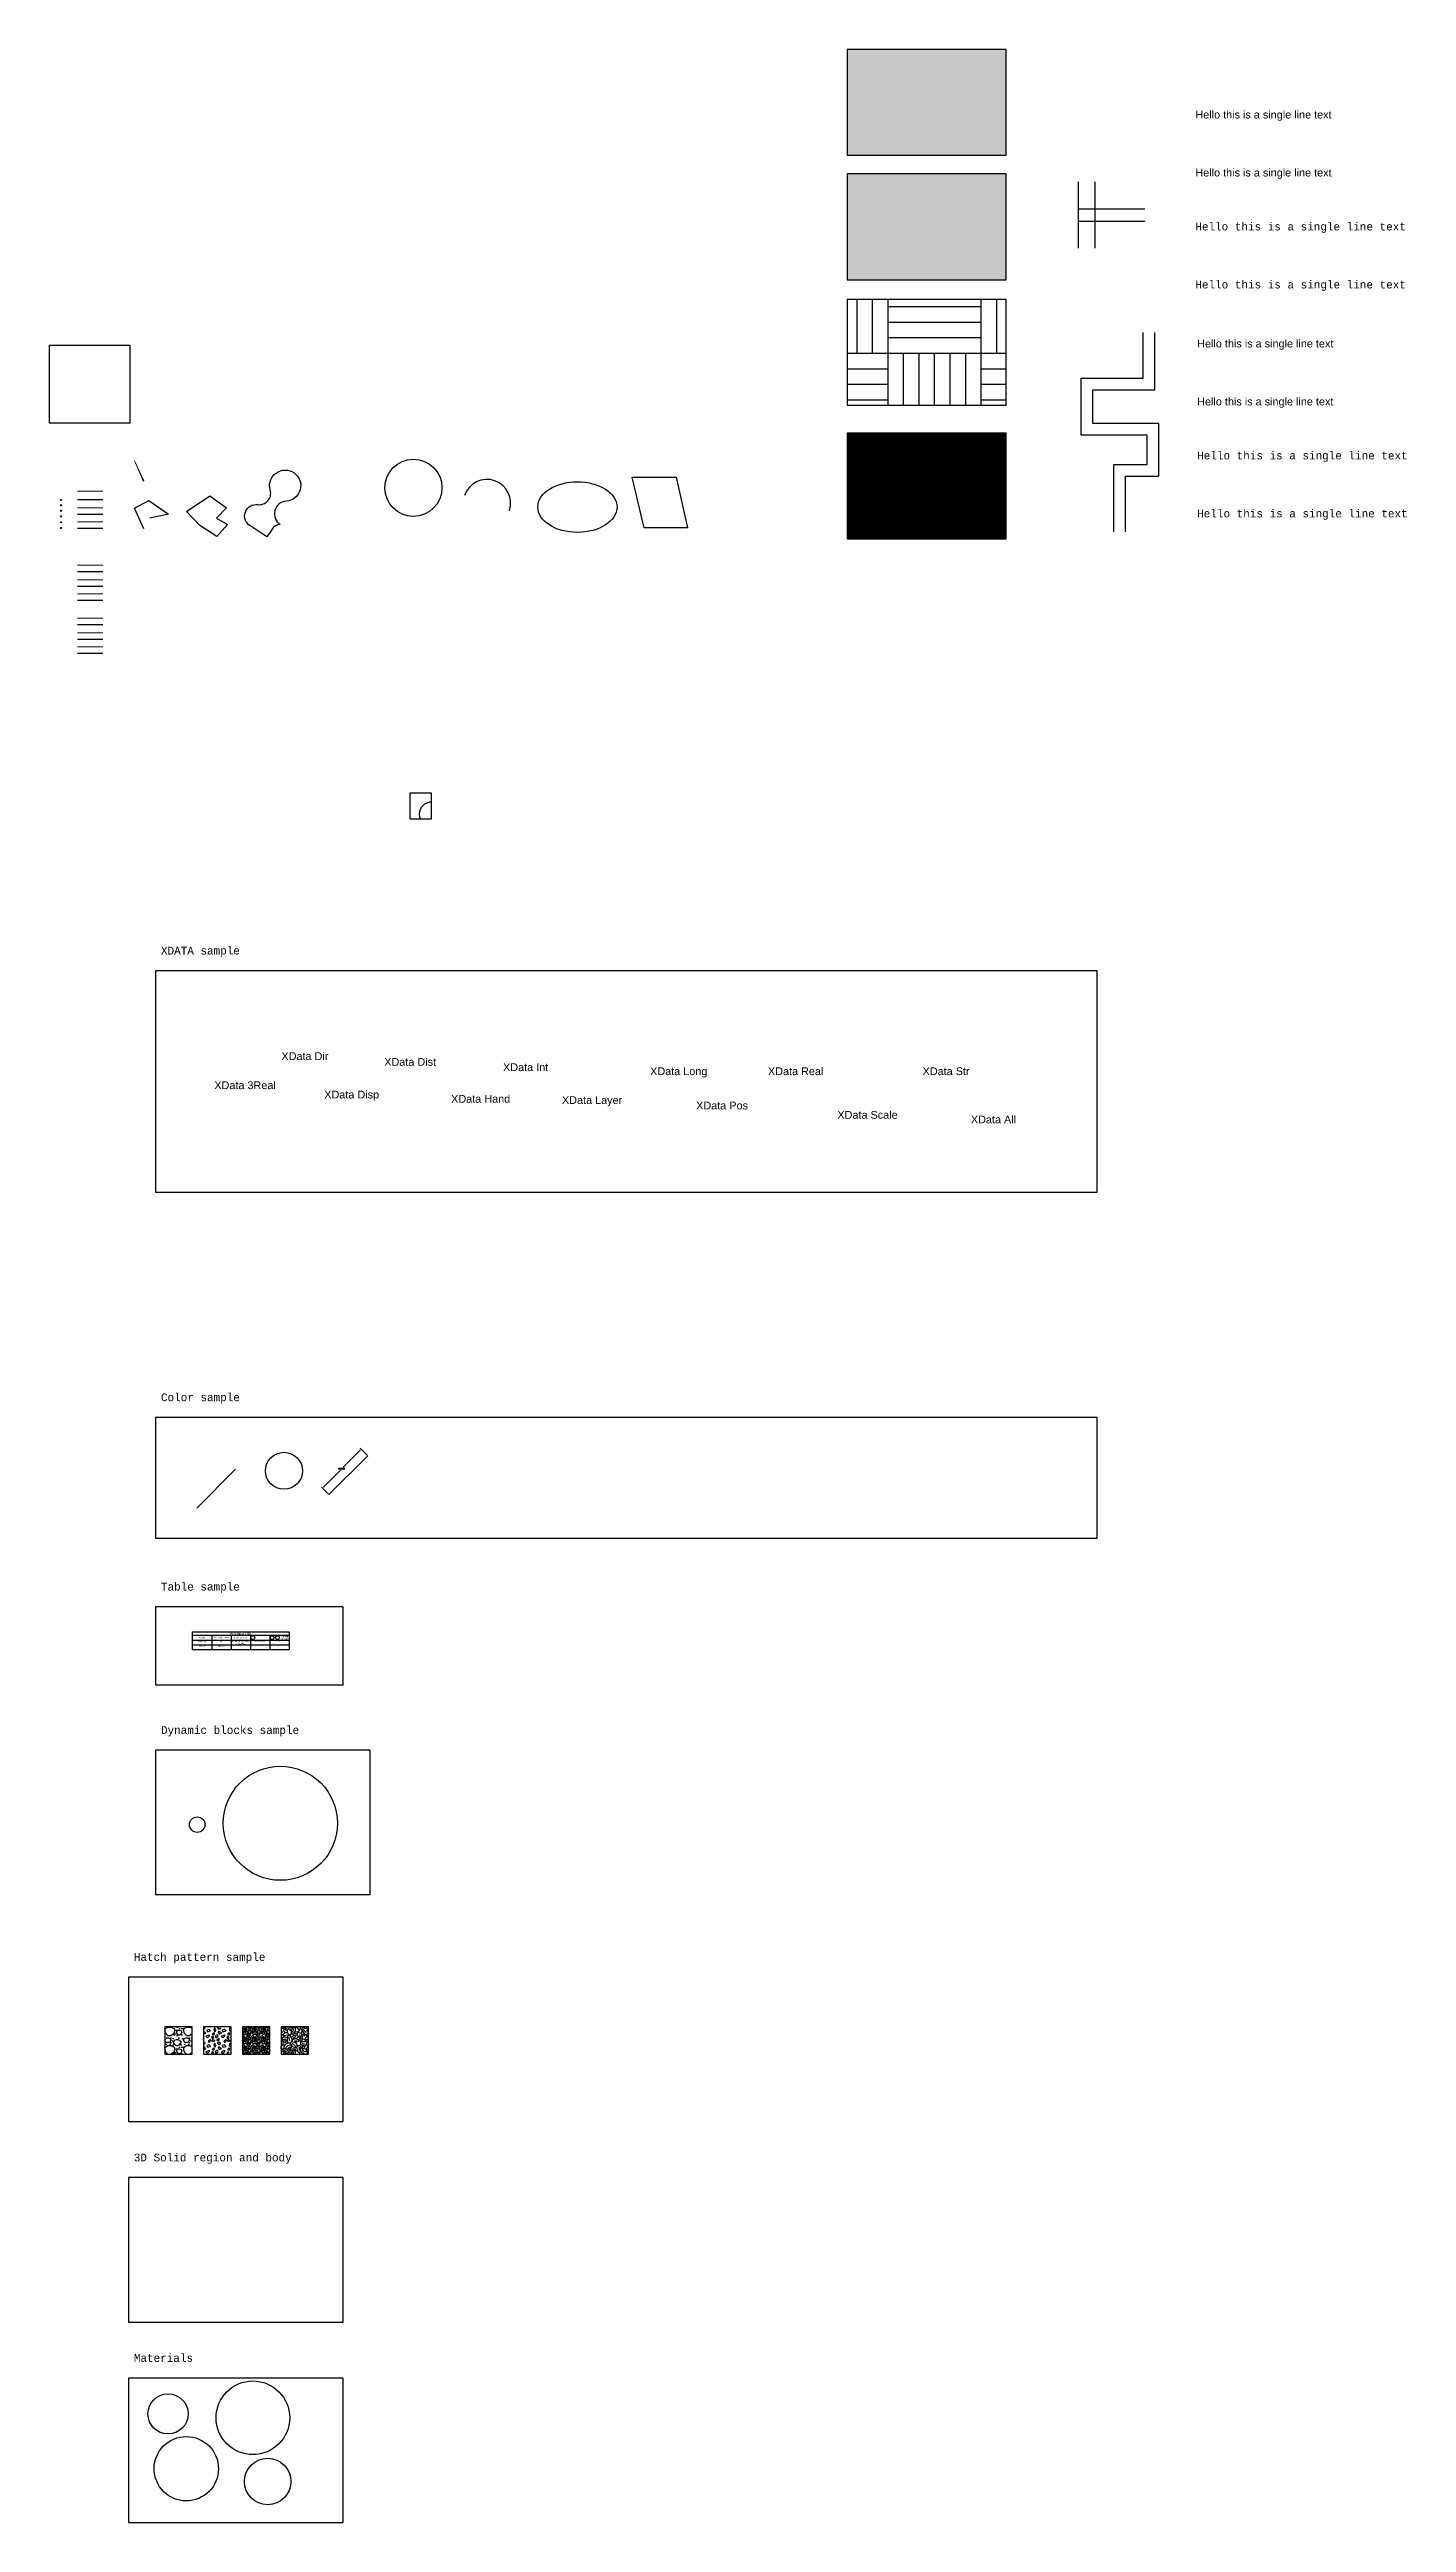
# Model space of a CAD drawing. Header units: inches. Extents: x 0 to 1852, y -566 to 111.
# Drawn here: x 0 to 174.8, y -255.5 to 63.1 of the extents above; entities that cross this region are included whole.
import ezdxf
from ezdxf.xclip import XClip

# ---------------------------------------------------------------- set-up
doc = ezdxf.new("R2010")
doc.units = ezdxf.units.IN
doc.header["$MEASUREMENT"] = 0
doc.header["$XCLIPFRAME"] = 2
doc.header["$PDMODE"] = 34
doc.header["$PDSIZE"] = 0.1
doc.linetypes.add('ACAD_ISO02W100', pattern=[15, 12, -3])
for name, color, linetype in [('Layer2', 65, 'Continuous'), ('Layer_color_80', 80, 'Continuous'), ('Layer_Lock', 7, 'Continuous'), ('Layer_Lt_dash', 10, 'ACAD_ISO02W100')]:
    doc.layers.add(name, color=color, linetype=linetype)
doc.layers.add('Layer_color_book', color=31, linetype='Continuous', true_color=0xfcc187)
doc.layers.add('Layer_true_color', color=150, linetype='Continuous', true_color=0x1192ee)
doc.styles.add('custom_text_style', font='consola.ttf')
doc.styles.get("Standard").update_dxf_attribs({"font": 'arial.ttf'})
doc.linetypes.add('BATTING', pattern='A,0.0001,-0.1,[134,ltypeshp.shx,S=0.1,R=0,X=-0.1,Y=0],-0.2,[134,ltypeshp.shx,S=0.1,R=180,X=0.1,Y=0],-0.1', length=0.4001000000000001)
doc.linetypes.add('GAS_LINE', pattern='A,0.5,-0.2,["GAS",Standard,S=0.1,R=0,X=-0.1,Y=-0.05],-0.25', length=0.95)
doc.linetypes.add('TRACKS', pattern='A,0.15,[130,ltypeshp.shx,S=0.25,R=0,X=0,Y=0],0.15', length=0.3)
doc.linetypes.add('ZIGZAG', pattern='A,0.0001,-0.2,[131,ltypeshp.shx,S=0.2,R=0,X=-0.2,Y=0],-0.4,[131,ltypeshp.shx,S=0.2,R=180,X=0.2,Y=0],-0.2', length=0.8001000000000001)
doc.dimstyles.new('custom_dim_style', dxfattribs={"dimtxt": 0.18, "dimasz": 0.18, "dimexe": 0.18, "dimexo": 0.0625, "dimgap": 0.09, "dimtad": 0, "dimtih": 1, "dimtoh": 1, "dimdec": 4, "dimzin": 0, "dimdsep": 46, "dimtxsty": 'Standard', "dimcen": 0.09, "dimclrd": 86, "dimclre": 183, "dimclrt": 151, "dimadec": 0, "dimazin": 0, "dimtfac": 1, "dimtdec": 4, "dimtofl": 0, "dimtmove": 0, "dimatfit": 3, "dimfxl": 1, "dimtfill": 2, "dimtfillclr": 97, "dimtolj": 1, "dimtzin": 0, "dimarcsym": 0})
picture_1 = doc.add_image_def('image1.jpg', size_in_pixel=(994, 965))

msp = doc.modelspace()

# ---------------------------------------------------------------- texts
for s, p in [('Hello this is a single line text', (147.8194471194604, 24.74949528178581)), ('Hello this is a single line text', (147.8194471194604, 17.27873008028189)), ('XData Dir', (29.87199239990787, -67.05068507385226)), ('XData Dist', (43.11406056299688, -67.78905306726895)), ('XData 3Real', (21.23207980849656, -70.79326034621432)), ('XData Int', (58.41760733746923, -68.4732827911453)), ('XData Long', (77.3603184596617, -68.99229921732595)), ('XData Real', (92.5349438358827, -68.99229921732595)), ('XData Str', (112.4534279623152, -68.99229921732595)), ('XData Disp', (35.38938417028476, -71.99908181136949)), ('XData Hand', (51.73501402215925, -72.54461120742305)), ('XData Layer', (66.00447245153202, -72.70704450382974)), ('XData Pos', (83.28947613267644, -73.4098345986271)), ('XData Scale', (101.4789278696734, -74.61461643956719)), ('XData All', (118.6751546028765, -75.21402585788726))]:
    msp.add_text(s, height=1).set_placement(p)
at = {"style": 'custom_text_style'}
for s, p in [('Hello this is a single line text', (147.8194471194604, 10.32574050131268)), ('Hello this is a single line text', (147.8194471194604, 2.854975299808756)), ('XDATA sample', (14.36166896859163, -53.45567499995195)), ('Color sample', (14.3616689685916, -110.9965420444366)), ('Table sample', (14.36166896859159, -135.3920807622519)), ('Dynamic blocks sample', (14.36166896859159, -153.8637324146584)), ('Hatch pattern sample', (10.86837276157369, -183.1016896184351)), ('3D Solid region and body', (10.86837276157368, -208.9273487337337)), ('Materials', (10.86837276157368, -234.7530078490322))]:
    msp.add_text(s, height=1, dxfattribs=at).set_placement(p)
at = {"layer": 'Layer2', "style": 'custom_text_style'}
msp.add_text('Hello this is a single line text', height=1, dxfattribs=at).set_placement((147.589772910276, 32.34818927639458))
at = {"layer": 'Layer_color_80', "style": 'custom_text_style'}
msp.add_text('Hello this is a single line text', height=1, dxfattribs=at).set_placement((147.589772910276, 39.8189544778985))
at = {"layer": 'Layer_color_book'}
msp.add_text('Hello this is a single line text', height=1, dxfattribs=at).set_placement((147.589772910276, 54.24270925837163))
at = {"layer": 'Layer_true_color'}
msp.add_text('Hello this is a single line text', height=1, dxfattribs=at).set_placement((147.589772910276, 46.77194405686771))

# ---------------------------------------------------------------- blocks, each defined once
blk = doc.blocks.new('*D14')
at = {"color": 86, "lineweight": -2, "true_color": 0x2c881b, "transparency": 16777216}
for p, q in [((40.02755809374412, -117.3212740356881), (37.83674045214761, -119.5120916772847)), ((35.28211653497128, -122.066715594461), (37.47293417656781, -119.8758979528645))]:
    blk.add_line(p, q, dxfattribs=at)
at = {"color": 183, "lineweight": -2, "true_color": 0x803dc2, "transparency": 16777216}
for p, q in [((40.95567578596683, -117.9948332866837), (40.02755809374412, -117.066715594461)), ((35.95567578596683, -122.9948332866837), (35.02755809374412, -122.066715594461))]:
    blk.add_line(p, q, dxfattribs=at)
at = {"color": 86, "true_color": 0x2c881b, "transparency": 16777216}
for points in [[(40.00634489030853, -117.3000608322526), (40.04877129717971, -117.3424872391237), (40.15483731435771, -117.1939948150746)], [(35.26090333153569, -122.0455023910254), (35.30332973840688, -122.0879287978966), (35.15483731435771, -122.1939948150746)]]:
    blk.add_solid(points, dxfattribs=at)
at = {"layer": 'Defpoints', "color": 0, "transparency": 16777216}
for p in [(40.15483731435771, -117.1939948150746), (40.99986995979098, -118.0390274605079), (35.99986995979099, -123.0390274605079)]:
    blk.add_point(p, dxfattribs=at)
at = {"color": 151, "true_color": 0x50b3ff, "transparency": 16777216, "insert": (37.6548373143577, -119.6939948150746), "char_height": 0.18, "attachment_point": 5, "bg_fill": 1, "box_fill_scale": 1.25, "bg_fill_color": 97, "bg_fill_true_color": 3568962, "bg_fill_transparency": 0}
blk.add_mtext('\\A1;7.0711', dxfattribs=at)
blk = doc.blocks.new('my_block')
blk.add_circle((163.238651971644, 43.89873775864311), 40.80841918050487)
blk = doc.blocks.new('*U25')
at = {"color": 0, "transparency": 16777216, "xscale": 0.0059638804853486, "yscale": 0.0059638804853486, "zscale": 0.0059638804853486}
for p in [(9.329840723840231, -1.018516693572109), (9.996593793417311, -1.018516693572109)]:
    blk.add_blockref('my_block', p, dxfattribs=at)
at = {"color": 0, "transparency": 16777216, "insert": (11.39350613915416, -0.5133333333333497), "char_height": 0.18, "width": 1.0206275579809, "attachment_point": 1}
blk.add_mtext('Cell with 2 blocks', dxfattribs=at)
blk = doc.blocks.new('*T16')
at = {"color": 0, "linetype": 'ByBlock', "lineweight": -2, "transparency": 16777216}
for p, q in [((0, 0), (12.5, 0)), ((0, 0), (0, -2.269172351068675)), ((12.5, 0), (12.5, -2.269172351068675)), ((0, -0.4533333333333474), (12.5, -0.4533333333333474)), ((0, -1.060086402910428), (12.5, -1.060086402910428)), ((0, -1.664629376989552), (12.5, -1.664629376989552)), ((0, -2.269172351068675), (12.5, -2.269172351068675)), ((2.5, -0.4533333333333474), (2.5, -2.269172351068675)), ((5, -0.4533333333333474), (5, -2.269172351068675)), ((7.5, -0.4533333333333474), (7.5, -2.269172351068675)), ((10, -0.4533333333333474), (10, -2.269172351068675))]:
    blk.add_line(p, q, dxfattribs=at)
at = {"color": 0, "transparency": 16777216, "xscale": 0.0059638804853486, "yscale": 0.0059638804853486, "zscale": 0.0059638804853486}
blk.add_blockref('my_block', (6.829840723840231, -1.018516693572109), dxfattribs=at)
at = {"color": 0, "transparency": 16777216}
blk.add_blockref('*U25', (0, 0), dxfattribs=at)
for s, insert, char_height, width, attachment_point in [('0.500000', (1.25, -1.12008640291043), 0.18, 2.379999999999999, 2), ('35.00%', (1.25, -1.724629376989554), 0.18, 2.379999999999999, 2), ('A2 cell', (1.25, -0.7567098681219023), 0.18, 2.379999999999999, 5), ('This is my content', (3.75, -0.7567098681219023), 0.18, 2.379999999999999, 5), ('$100.00', (3.75, -1.724629376989554), 0.18, 2.379999999999999, 2), ('60', (3.75, -1.12008640291043), 0.18, 2.379999999999999, 2), ('Hello this is a title', (6.25, -0.2266666666666879), 0.25, 12.38, 5), ('0.000000, 0.000000, 0.000000', (6.25, -1.12008640291043), 0.18, 2.379999999999999, 2), ('CELL FORMAT 1', (6.25, -0.7567098681219023), 0.18, 2.379999999999999, 5), ('11/15/2024', (8.75, -1.12008640291043), 0.18, 2.379999999999999, 2), ('5', (11.25, -1.12008640291043), 0.18, 2.379999999999999, 2)]:
    blk.add_mtext(s, dxfattribs=dict(at, insert=insert, char_height=char_height, width=width, attachment_point=attachment_point))
blk = doc.blocks.new('*U18')
blk.add_circle((-0.0001000435253656, 0), 0.9998999564746343)
blk = doc.blocks.new('*U19')
blk.add_circle((6.347358723807046, 0.1796397119461391), 7.349899956474629)

# ---------------------------------------------------------------- dimensions: what is measured, and where the dimension line sits
at = {"color": 193, "true_color": 0x9b42ec}
dim = msp.add_aligned_dim(p1=(35.99986995979099, -123.0390274605079), p2=(40.99986995979099, -118.0390274605079), distance=1.1950566278197718, dimstyle='custom_dim_style', dxfattribs=at)
dim.commit()
dim.dimension.update_dxf_attribs({"geometry": '*D14', "text_midpoint": (37.6548373143577, -119.6939948150746)})

# ---------------------------------------------------------------- hatches: boundary and pattern name
h = msp.add_hatch(color=256)
h.dxf.hatch_style = 1
h.set_gradient(color1=(0, 0, 255), color2=(255, 255, 0), name='SPHERICAL')
h.paths.add_polyline_path([(102.7457616028917, 49.5096547418996), (123.1990874847903, 49.5096547418996), (123.1990874847903, 63.13440569324831), (102.7457616028917, 63.13440569324831)])
h = msp.add_hatch(color=256)
h.dxf.hatch_style = 1
h.set_gradient(color1=(0, 0, 255), color2=(255, 255, 0))
h.paths.add_polyline_path([(102.7457616028917, 33.46721149955042), (123.1990874847903, 33.46721149955042), (123.1990874847903, 47.09196245089913), (102.7457616028917, 47.09196245089913)])
h = msp.add_hatch()
h.set_pattern_fill('AR-PARQ1', color=256)
h.set_pattern_definition([(90, (0, 0), (-12, 12), [12, -12]), (90, (2, 0), (-12, 12), [12, -12]), (90, (4, 0), (-12, 12), [12, -12]), (90, (6, 0), (-12, 12), [12, -12]), (90, (8, 0), (-12, 12), [12, -12]), (90, (10, 0), (-12, 12), [12, -12]), (90, (12, 0), (-12, 12), [12, -12]), (0, (0, 12), (12, -12), [12, -12]), (0, (0, 14), (12, -12), [12, -12]), (0, (0, 16), (12, -12), [12, -12]), (0, (0, 18), (12, -12), [12, -12]), (0, (0, 20), (12, -12), [12, -12]), (0, (0, 22), (12, -12), [12, -12]), (0, (0, 24), (12, -12), [12, -12])])
h.paths.add_polyline_path([(102.7457616028917, 17.31413060847225), (123.1990874847903, 17.31413060847225), (123.1990874847903, 30.93888155982097), (102.7457616028917, 30.93888155982097)])
h = msp.add_hatch()
h.set_pattern_fill('ANSI31', color=256)
h.set_pattern_definition([(45, (2.750381723718078, 0), (-0.0883883476483185, 0.0883883476483185), [])])
h.paths.add_polyline_path([(102.7457616028917, 0.0853177934775715), (123.1990874847903, 0.0853177934775715), (123.1990874847903, 13.71006874482629), (102.7457616028917, 13.71006874482629)])
h = msp.add_hatch()
h.set_pattern_fill('HSBDR3E0', color=256, scale=0.1, pattern_type=2)
h.set_pattern_definition([(71.5650482, (14.84707159894242, -194.5193239721524), (-8.1121132e-09, 2.399999954335414), [0.31622777, -7.27323837]), (33.6900673, (14.94707159894242, -194.2193239721524), (9.4658198e-09, 2.400000088443181), [0.3605551200000001, -8.292768100000002]), (33.6900673, (17.34707159894242, -194.2193239721524), (9.4658198e-09, 2.400000088443181), [0.3605551200000001, -8.292768100000002]), (33.6900673, (19.74707159894242, -194.2193239721524), (9.4658198e-09, 2.400000088443181), [0.3605551200000001, -8.292768100000002]), (0, (15.24707159894242, -194.0193239721524), (0, 2.4), [0.4, -2]), (333.4349499, (15.64707159894242, -194.0193239721524), (-4.06444029e-08, 2.400000077815391), [0.4472135999999999, -4.919349669999998]), (333.4349499, (18.04707159894242, -194.0193239721524), (-4.06444029e-08, 2.400000077815391), [0.4472135999999999, -4.919349669999998]), (288.4349518, (16.04707159894242, -194.2193239721524), (8.1121132e-09, 2.399999954335414), [0.31622777, -7.27323837]), (288.4349518, (14.84707159894242, -194.5193239721524), (8.1121132e-09, 2.399999954335414), [0.31622777, -7.27323837]), (315, (14.94707159894242, -194.8193239721524), (-1.343502882e-07, 2.400000028499636), [0.4242640500000001, -2.969848439999999]), (0, (15.24707159894242, -195.1193239721524), (0, 2.4), [0.4, -2]), (36.8698959, (15.64707159894242, -195.1193239721524), (-6.8702555e-09, 2.400000040000001), [0.5, -11.5]), (36.8698959, (18.04707159894242, -195.1193239721524), (-6.8702555e-09, 2.400000040000001), [0.5, -11.5]), (36.8698959, (20.44707159894242, -195.1193239721524), (-6.8702555e-09, 2.400000040000001), [0.5, -11.5]), (36.8698959, (22.84707159894242, -195.1193239721524), (-6.8702555e-09, 2.400000040000001), [0.5, -11.5]), (71.5650482, (16.04707159894242, -194.8193239721524), (-8.1121132e-09, 2.399999954335414), [0.31622777, -7.27323837]), (56.30993270000001, (15.94707159894242, -193.6193239721524), (7.37392103e-08, 2.400000032973162), [0.3605551200000001, -8.292768100000002]), (56.30993270000001, (18.34707159894242, -193.6193239721524), (7.37392103e-08, 2.400000032973162), [0.3605551200000001, -8.292768100000002]), (26.5650501, (16.14707159894242, -193.3193239721524), (4.06444029e-08, 2.400000077815391), [0.2236068, -5.14295616]), (26.5650501, (18.54707159894242, -193.3193239721524), (4.06444029e-08, 2.400000077815391), [0.2236068, -5.14295616]), (0, (16.34707159894242, -193.2193239721524), (0, 2.4), [0.2, -2.2]), (333.4349499, (16.54707159894242, -193.2193239721524), (-4.06444029e-08, 2.400000077815391), [0.2236067999999999, -5.142956159999998]), (333.4349499, (18.94707159894242, -193.2193239721524), (-4.06444029e-08, 2.400000077815391), [0.2236067999999999, -5.142956159999998]), (303.6900673, (16.74707159894242, -193.3193239721524), (-7.37392103e-08, 2.400000032973162), [0.3605551200000001, -8.292768100000002]), (303.6900673, (19.14707159894242, -193.3193239721524), (-7.37392103e-08, 2.400000032973162), [0.3605551200000001, -8.292768100000002]), (303.6900673, (15.94707159894242, -193.6193239721524), (-7.37392103e-08, 2.400000032973162), [0.3605551200000001, -8.292768100000002]), (303.6900673, (18.34707159894242, -193.6193239721524), (-7.37392103e-08, 2.400000032973162), [0.3605551200000001, -8.292768100000002]), (333.4349499, (16.14707159894242, -193.9193239721524), (-4.06444029e-08, 2.400000077815391), [0.2236067999999999, -5.142956159999998]), (333.4349499, (18.54707159894242, -193.9193239721524), (-4.06444029e-08, 2.400000077815391), [0.2236067999999999, -5.142956159999998]), (0, (16.34707159894242, -194.0193239721524), (0, 2.4), [0.2, -2.2]), (26.5650501, (16.54707159894242, -194.0193239721524), (4.06444029e-08, 2.400000077815391), [0.2236068, -5.14295616]), (26.5650501, (18.94707159894242, -194.0193239721524), (4.06444029e-08, 2.400000077815391), [0.2236068, -5.14295616]), (56.30993270000001, (16.74707159894242, -193.9193239721524), (7.37392103e-08, 2.400000032973162), [0.3605551200000001, -8.292768100000002]), (56.30993270000001, (19.14707159894242, -193.9193239721524), (7.37392103e-08, 2.400000032973162), [0.3605551200000001, -8.292768100000002]), (63.43495179999999, (14.84707159894242, -193.3193239721524), (-3.97329698e-08, 2.400000037566169), [0.2236068, -5.14295616]), (26.5650501, (14.94707159894242, -193.1193239721524), (4.06444029e-08, 2.400000077815391), [0.2236068, -5.14295616]), (26.5650501, (17.34707159894242, -193.1193239721524), (4.06444029e-08, 2.400000077815391), [0.2236068, -5.14295616]), (0, (15.14707159894242, -193.0193239721524), (0, 2.4), [0.2, -2.2]), (333.4349499, (15.34707159894242, -193.0193239721524), (-4.06444029e-08, 2.400000077815391), [0.2236067999999999, -5.142956159999998]), (333.4349499, (17.74707159894242, -193.0193239721524), (-4.06444029e-08, 2.400000077815391), [0.2236067999999999, -5.142956159999998]), (296.5650482, (15.54707159894242, -193.1193239721524), (3.97329698e-08, 2.400000037566169), [0.2236068, -5.14295616]), (296.5650482, (14.84707159894242, -193.3193239721524), (3.97329698e-08, 2.400000037566169), [0.2236068, -5.14295616]), (180, (15.34707159894242, -193.6193239721524), (-3e-16, -2.4), [0.2, -2.2]), (333.4349499, (14.94707159894242, -193.5193239721524), (-4.06444029e-08, 2.400000077815391), [0.2236067999999999, -5.142956159999998]), (333.4349499, (17.34707159894242, -193.5193239721524), (-4.06444029e-08, 2.400000077815391), [0.2236067999999999, -5.142956159999998]), (26.5650501, (15.34707159894242, -193.6193239721524), (4.06444029e-08, 2.400000077815391), [0.2236068, -5.14295616]), (26.5650501, (17.74707159894242, -193.6193239721524), (4.06444029e-08, 2.400000077815391), [0.2236068, -5.14295616]), (63.43495179999999, (15.54707159894242, -193.5193239721524), (-3.97329698e-08, 2.400000037566169), [0.2236068, -5.14295616]), (63.43495179999999, (16.34707159894242, -194.7193239721524), (-3.97329698e-08, 2.400000037566169), [0.2236068, -5.14295616]), (45, (16.44707159894242, -194.5193239721524), (1.343502882e-07, 2.400000028499636), [0.14142135, -3.252691269999999]), (0, (16.54707159894242, -194.4193239721524), (0, 2.4), [0.2, -2.2]), (333.4349499, (16.74707159894242, -194.4193239721524), (-4.06444029e-08, 2.400000077815391), [0.2236067999999999, -5.142956159999998]), (333.4349499, (19.14707159894242, -194.4193239721524), (-4.06444029e-08, 2.400000077815391), [0.2236067999999999, -5.142956159999998]), (296.5650482, (16.94707159894242, -194.5193239721524), (3.97329698e-08, 2.400000037566169), [0.2236068, -5.14295616]), (296.5650482, (16.34707159894242, -194.7193239721524), (3.97329698e-08, 2.400000037566169), [0.2236068, -5.14295616]), (315, (16.44707159894242, -194.9193239721524), (-1.343502882e-07, 2.400000028499636), [0.14142135, -3.252691269999999]), (0, (16.54707159894242, -195.0193239721524), (0, 2.4), [0.2, -2.2]), (26.5650501, (16.74707159894242, -195.0193239721524), (4.06444029e-08, 2.400000077815391), [0.2236068, -5.14295616]), (26.5650501, (19.14707159894242, -195.0193239721524), (4.06444029e-08, 2.400000077815391), [0.2236068, -5.14295616]), (63.43495179999999, (16.94707159894242, -194.9193239721524), (-3.97329698e-08, 2.400000037566169), [0.2236068, -5.14295616]), (0, (16.34707159894242, -194.4193239721524), (0, 2.4), [0, -2.4]), (0, (15.94707159894242, -193.9193239721524), (0, 2.4), [0, -2.4]), (0, (15.54707159894242, -193.8193239721524), (0, 2.4), [0, -2.4]), (0, (15.04707159894242, -193.8193239721524), (0, 2.4), [0, -2.4]), (0, (15.64707159894242, -193.6193239721524), (0, 2.4), [0, -2.4]), (0, (15.84707159894242, -193.4193239721524), (0, 2.4), [0, -2.4]), (0, (15.94707159894242, -193.1193239721524), (0, 2.4), [0, -2.4]), (0, (16.64707159894242, -193.0193239721524), (0, 2.4), [0, -2.4]), (0, (17.14707159894242, -193.1193239721524), (0, 2.4), [0, -2.4]), (0, (16.94707159894242, -193.9193239721524), (0, 2.4), [0, -2.4]), (0, (17.04707159894242, -194.2193239721524), (0, 2.4), [0, -2.4]), (0, (16.74707159894242, -194.2193239721524), (0, 2.4), [0, -2.4]), (0, (16.24707159894242, -194.9193239721524), (0, 2.4), [0, -2.4]), (0, (16.04707159894242, -195.0193239721524), (0, 2.4), [0, -2.4]), (0, (16.44707159894242, -195.1193239721524), (0, 2.4), [0, -2.4]), (0, (17.04707159894242, -195.0193239721524), (0, 2.4), [0, -2.4]), (0, (14.84707159894242, -194.2193239721524), (0, 2.4), [0, -2.4]), (0, (15.64707159894242, -193.0193239721524), (0, 2.4), [0, -2.4])])
h.paths.add_polyline_path([(18.38260550487516, -191.5837900662197), (14.84707159894242, -191.5837900662197), (14.84707159894242, -195.1193239721524), (18.38260550487516, -195.1193239721524)])
h = msp.add_hatch()
h.set_pattern_fill('HSHP21E0', color=256, scale=0.1, pattern_type=2)
h.set_pattern_definition([(296.5650482, (15.34707159894242, -194.8193239721524), (1.89490419e-08, 1.99999998881985), [0.2236068, -4.248529050000001]), (33.6900673, (15.44707159894242, -195.0193239721524), (3.2572342e-08, 2.000000090158756), [0.3605551200000001, -6.850547790000002]), (33.6900673, (17.44707159894242, -195.0193239721524), (3.2572342e-08, 2.000000090158756), [0.3605551200000001, -6.850547790000002]), (33.6900673, (19.44707159894242, -195.0193239721524), (3.2572342e-08, 2.000000090158756), [0.3605551200000001, -6.850547790000002]), (116.5650482, (15.74707159894242, -194.8193239721524), (-7.04936793e-08, 1.999999944098495), [0.2236068, -4.248529050000001]), (213.6900635, (15.64707159894242, -194.6193239721524), (6.2957584e-09, 1.999999984211023), [0.3605551199999999, -6.85054779]), (213.6900635, (17.64707159894242, -194.6193239721524), (6.2957584e-09, 1.999999984211023), [0.3605551199999999, -6.85054779]), (213.6900635, (19.64707159894242, -194.6193239721524), (6.2957584e-09, 1.999999984211023), [0.3605551199999999, -6.85054779]), (26.5650501, (16.14707159894242, -194.8193239721524), (3.3124979e-08, 2.000000029069072), [0.4472136, -4.024922179999999]), (26.5650501, (18.14707159894242, -194.8193239721524), (3.3124979e-08, 2.000000029069072), [0.4472136, -4.024922179999999]), (270, (16.54707159894242, -194.6193239721524), (2, 1e-16), [0.2, -1.8]), (225, (16.54707159894242, -194.8193239721524), (-1.343502882e-07, 2.000000003715004), [0.28284271, -2.545584489999999]), (135, (16.34707159894242, -195.0193239721524), (2e-16, 1.999999996643937), [0.28284271, -2.545584489999999]), (288.4349518, (15.74707159894242, -194.2193239721524), (2.25714826e-08, 1.999999961946179), [0.31622777, -6.008327484]), (18.434948, (15.84707159894242, -194.5193239721524), (6.03481727e-08, 1.999999930323398), [0.3162277699999999, -6.008327483999998]), (18.434948, (17.84707159894242, -194.5193239721524), (6.03481727e-08, 1.999999930323398), [0.3162277699999999, -6.008327483999998]), (18.434948, (19.84707159894242, -194.5193239721524), (6.03481727e-08, 1.999999930323398), [0.3162277699999999, -6.008327483999998]), (135, (16.14707159894242, -194.4193239721524), (2e-16, 1.999999996643937), [0.28284271, -2.545584489999999]), (180, (15.94707159894242, -194.2193239721524), (-2e-16, -2), [0.2, -1.8]), (251.5650482, (15.24707159894242, -193.7193239721524), (-6.05188127e-08, 1.999999974595292), [0.3162277699999999, -6.008327483999998]), (315, (15.14707159894242, -194.0193239721524), (0, 1.999999996643937), [0.28284271, -2.545584489999999]), (71.5650482, (15.34707159894242, -194.2193239721524), (-2.25714826e-08, 1.999999961946179), [0.31622777, -6.008327484]), (135, (15.44707159894242, -193.9193239721524), (2e-16, 1.999999996643937), [0.28284271, -2.545584489999999]), (225, (16.04707159894242, -193.7193239721524), (-1.343502882e-07, 2.000000003715004), [0.28284271, -2.545584489999999]), (123.6900711, (15.84707159894242, -193.9193239721524), (-1.791174617e-07, 2.000000037462231), [0.3605551200000001, -6.850547790000002]), (123.6900711, (17.84707159894242, -193.9193239721524), (-1.791174617e-07, 2.000000037462231), [0.3605551200000001, -6.850547790000002]), (26.5650501, (15.64707159894242, -193.6193239721524), (3.3124979e-08, 2.000000029069072), [0.2236068, -4.248529050000001]), (26.5650501, (17.64707159894242, -193.6193239721524), (3.3124979e-08, 2.000000029069072), [0.2236068, -4.248529050000001]), (315, (15.84707159894242, -193.5193239721524), (0, 1.999999996643937), [0.28284271, -2.545584489999999]), (213.6900635, (16.74707159894242, -193.2193239721524), (6.2957584e-09, 1.999999984211023), [0.3605551199999999, -6.85054779]), (213.6900635, (18.74707159894242, -193.2193239721524), (6.2957584e-09, 1.999999984211023), [0.3605551199999999, -6.85054779]), (213.6900635, (20.74707159894242, -193.2193239721524), (6.2957584e-09, 1.999999984211023), [0.3605551199999999, -6.85054779]), (296.5650482, (16.44707159894242, -193.4193239721524), (1.89490419e-08, 1.99999998881985), [0.2236068, -4.248529050000001]), (45, (16.54707159894242, -193.6193239721524), (0, 1.999999996643937), [0.28284271, -2.545584489999999]), (90, (16.74707159894242, -193.4193239721524), (-2, 1e-16), [0.2, -1.8]), (213.6900635, (15.84707159894242, -193.1193239721524), (6.2957584e-09, 1.999999984211023), [0.3605551199999999, -6.85054779]), (213.6900635, (17.84707159894242, -193.1193239721524), (6.2957584e-09, 1.999999984211023), [0.3605551199999999, -6.85054779]), (213.6900635, (19.84707159894242, -193.1193239721524), (6.2957584e-09, 1.999999984211023), [0.3605551199999999, -6.85054779]), (315, (15.54707159894242, -193.3193239721524), (0, 1.999999996643937), [0.14142135, -2.68700581]), (26.5650501, (15.64707159894242, -193.4193239721524), (3.3124979e-08, 2.000000029069072), [0.2236068, -4.248529050000001]), (26.5650501, (17.64707159894242, -193.4193239721524), (3.3124979e-08, 2.000000029069072), [0.2236068, -4.248529050000001]), (90, (15.84707159894242, -193.3193239721524), (-2, 1e-16), [0.2, -1.8]), (333.4349499, (15.04707159894242, -193.2193239721524), (-3.3124979e-08, 2.000000029069072), [0.2236067999999999, -4.248529049999999]), (333.4349499, (17.04707159894242, -193.2193239721524), (-3.3124979e-08, 2.000000029069072), [0.2236067999999999, -4.248529049999999]), (243.434967, (15.24707159894242, -193.3193239721524), (-1.246762159e-07, 1.999999988819909), [0.2236068, -4.248529050000001]), (161.5650481999999, (15.14707159894242, -193.5193239721524), (7.22968465e-08, 1.999999930323397), [0.3162277699999999, -6.008327483999998]), (161.5650481999999, (17.14707159894242, -193.5193239721524), (7.22968465e-08, 1.999999930323397), [0.3162277699999999, -6.008327483999998]), (161.5650481999999, (19.14707159894242, -193.5193239721524), (7.22968465e-08, 1.999999930323397), [0.3162277699999999, -6.008327483999998]), (45, (14.84707159894242, -193.4193239721524), (0, 1.999999996643937), [0.28284271, -2.545584489999999]), (26.5650501, (14.94707159894242, -195.1193239721524), (3.3124979e-08, 2.000000029069072), [0.2236068, -4.248529050000001]), (26.5650501, (16.94707159894242, -195.1193239721524), (3.3124979e-08, 2.000000029069072), [0.2236068, -4.248529050000001]), (116.5650482, (15.14707159894242, -195.0193239721524), (-7.04936793e-08, 1.999999944098495), [0.2236068, -4.248529050000001]), (206.5650635, (15.04707159894242, -194.8193239721524), (-2.602099382e-07, 1.999999903849255), [0.2236068, -4.248529050000001]), (206.5650635, (17.04707159894242, -194.8193239721524), (-2.602099382e-07, 1.999999903849255), [0.2236068, -4.248529050000001]), (296.5650482, (14.84707159894242, -194.9193239721524), (1.89490419e-08, 1.99999998881985), [0.2236068, -4.248529050000001]), (14.03624344, (16.34707159894242, -194.2193239721524), (4.9481943e-08, 1.999999929365059), [0.4123105500000001, -7.83390045]), (14.03624344, (18.34707159894242, -194.2193239721524), (4.9481943e-08, 1.999999929365059), [0.4123105500000001, -7.83390045]), (14.03624344, (20.34707159894242, -194.2193239721524), (4.9481943e-08, 1.999999929365059), [0.4123105500000001, -7.83390045]), (14.03624344, (22.34707159894242, -194.2193239721524), (4.9481943e-08, 1.999999929365059), [0.4123105500000001, -7.83390045]), (135, (16.74707159894242, -194.1193239721524), (2e-16, 1.999999996643937), [0.28284271, -2.545584489999999]), (198.4349518, (16.54707159894242, -193.9193239721524), (-2.651957905e-07, 2.000000066301327), [0.31622777, -6.008327484]), (198.4349518, (18.54707159894242, -193.9193239721524), (-2.651957905e-07, 2.000000066301327), [0.31622777, -6.008327484]), (198.4349518, (20.54707159894242, -193.9193239721524), (-2.651957905e-07, 2.000000066301327), [0.31622777, -6.008327484]), (296.5650482, (16.24707159894242, -194.0193239721524), (1.89490419e-08, 1.99999998881985), [0.2236068, -4.248529050000001]), (333.4349499, (14.94707159894242, -194.5193239721524), (-3.3124979e-08, 2.000000029069072), [0.2236067999999999, -4.248529049999999]), (333.4349499, (16.94707159894242, -194.5193239721524), (-3.3124979e-08, 2.000000029069072), [0.2236067999999999, -4.248529049999999]), (45, (15.14707159894242, -194.6193239721524), (0, 1.999999996643937), [0.14142135, -2.68700581]), (116.5650482, (15.24707159894242, -194.5193239721524), (-7.04936793e-08, 1.999999944098495), [0.2236068, -4.248529050000001]), (225, (15.14707159894242, -194.3193239721524), (-1.343502882e-07, 2.000000003715004), [0.28284271, -2.545584489999999])])
h.paths.add_polyline_path([(19.84707159894242, -191.5837900662197), (19.84707159894242, -195.1193239721524), (23.38260550487516, -195.1193239721524), (23.38260550487516, -191.5837900662197)])
h = msp.add_hatch()
h.set_pattern_fill('HSHP31E0', color=256, scale=0.1, pattern_type=2)
h.set_pattern_definition([(296.5650482, (15.34707159894242, -194.8193239721524), (1.76304164e-08, 1.20000001207488), [0.2236068, -2.459674839999999]), (33.6900673, (15.44707159894242, -195.0193239721524), (4.7329099e-09, 1.20000004422159), [0.3605551200000001, -3.96610641]), (33.6900673, (16.64707159894242, -195.0193239721524), (4.7329099e-09, 1.20000004422159), [0.3605551200000001, -3.96610641]), (33.6900673, (17.84707159894242, -195.0193239721524), (4.7329099e-09, 1.20000004422159), [0.3605551200000001, -3.96610641]), (116.5650482, (15.74707159894242, -194.8193239721524), (-1.8146672e-08, 1.199999994186338), [0.2236068, -2.459674839999999]), (213.6900635, (15.64707159894242, -194.6193239721524), (1.114894e-09, 1.199999988751573), [0.3605551199999999, -3.966106409999999]), (213.6900635, (16.84707159894242, -194.6193239721524), (1.114894e-09, 1.199999988751573), [0.3605551199999999, -3.966106409999999]), (213.6900635, (18.04707159894242, -194.6193239721524), (1.114894e-09, 1.199999988751573), [0.3605551199999999, -3.966106409999999]), (45, (15.74707159894242, -195.0193239721524), (6.36396103e-08, 1.200000010714284), [0.4242640500000001, -1.27279224]), (270, (16.04707159894242, -194.7193239721524), (1.2, 1e-16), [0.2, -1]), (225, (16.04707159894242, -194.9193239721524), (-6.36396101e-08, 1.200000010714284), [0.28284271, -1.41421356]), (135, (15.84707159894242, -195.1193239721524), (1e-16, 1.199999947074674), [0.14142135, -1.55563488]), (288.4349518, (15.24707159894242, -194.3193239721524), (1.0380612e-08, 1.199999974005429), [0.31622777, -3.47850533]), (18.434948, (15.34707159894242, -194.6193239721524), (1.40729599e-08, 1.199999948707206), [0.3162277699999999, -3.478505329999999]), (18.434948, (16.54707159894242, -194.6193239721524), (1.40729599e-08, 1.199999948707206), [0.3162277699999999, -3.478505329999999]), (18.434948, (17.74707159894242, -194.6193239721524), (1.40729599e-08, 1.199999948707206), [0.3162277699999999, -3.478505329999999]), (135, (15.64707159894242, -194.5193239721524), (1e-16, 1.199999947074674), [0.28284271, -1.41421356]), (180, (15.44707159894242, -194.3193239721524), (-1e-16, -1.2), [0.2, -1]), (251.5650482, (14.94707159894242, -194.0193239721524), (-2.9354277e-08, 1.199999980329986), [0.3162277699999999, -3.478505329999999]), (315, (14.84707159894242, -194.3193239721524), (-6.36396103e-08, 1.200000010714284), [0.28284271, -1.41421356]), (71.5650482, (15.04707159894242, -194.5193239721524), (-1.0380612e-08, 1.199999974005429), [0.31622777, -3.47850533]), (135, (15.14707159894242, -194.2193239721524), (1e-16, 1.199999947074674), [0.28284271, -1.41421356]), (243.434967, (16.04707159894242, -194.5193239721524), (-8.55388575e-08, 1.199999998658505), [0.2236068, -2.459674839999999]), (123.6900711, (15.94707159894242, -194.7193239721524), (-7.48541067e-08, 1.200000044221588), [0.3605551200000001, -3.96610641]), (123.6900711, (17.14707159894242, -194.7193239721524), (-7.48541067e-08, 1.200000044221588), [0.3605551200000001, -3.96610641]), (26.5650501, (15.74707159894242, -194.4193239721524), (2.25582693e-08, 1.200000034435559), [0.2236068, -2.459674839999999]), (26.5650501, (16.94707159894242, -194.4193239721524), (2.25582693e-08, 1.200000034435559), [0.2236068, -2.459674839999999]), (296.5650482, (15.94707159894242, -194.3193239721524), (1.76304164e-08, 1.20000001207488), [0.2236068, -2.459674839999999]), (206.5650635, (15.74707159894242, -194.1193239721524), (-1.731200869e-07, 1.199999976297782), [0.2236068, -2.459674839999999]), (206.5650635, (16.94707159894242, -194.1193239721524), (-1.731200869e-07, 1.199999976297782), [0.2236068, -2.459674839999999]), (315, (15.54707159894242, -194.2193239721524), (-6.36396103e-08, 1.200000010714284), [0.14142135, -1.55563488]), (26.5650501, (15.64707159894242, -194.3193239721524), (2.25582693e-08, 1.200000034435559), [0.2236068, -2.459674839999999]), (26.5650501, (16.84707159894242, -194.3193239721524), (2.25582693e-08, 1.200000034435559), [0.2236068, -2.459674839999999]), (135, (15.84707159894242, -194.2193239721524), (1e-16, 1.199999947074674), [0.14142135, -1.55563488]), (333.4349499, (15.34707159894242, -193.9193239721524), (-2.25582693e-08, 1.200000034435559), [0.2236067999999999, -2.459674839999999]), (333.4349499, (16.54707159894242, -193.9193239721524), (-2.25582693e-08, 1.200000034435559), [0.2236067999999999, -2.459674839999999]), (243.434967, (15.54707159894242, -194.0193239721524), (-8.55388575e-08, 1.199999998658505), [0.2236068, -2.459674839999999]), (161.5650481999999, (15.44707159894242, -194.2193239721524), (3.70535527e-08, 1.199999958194039), [0.3162277699999999, -3.478505329999999]), (161.5650481999999, (16.64707159894242, -194.2193239721524), (3.70535527e-08, 1.199999958194039), [0.3162277699999999, -3.478505329999999]), (161.5650481999999, (17.84707159894242, -194.2193239721524), (3.70535527e-08, 1.199999958194039), [0.3162277699999999, -3.478505329999999]), (45, (15.14707159894242, -194.1193239721524), (6.36396103e-08, 1.200000010714284), [0.28284271, -1.41421356]), (26.5650501, (14.94707159894242, -195.1193239721524), (2.25582693e-08, 1.200000034435559), [0.2236068, -2.459674839999999]), (26.5650501, (16.14707159894242, -195.1193239721524), (2.25582693e-08, 1.200000034435559), [0.2236068, -2.459674839999999]), (116.5650482, (15.14707159894242, -195.0193239721524), (-1.8146672e-08, 1.199999994186338), [0.2236068, -2.459674839999999]), (225, (15.04707159894242, -194.8193239721524), (-6.36396101e-08, 1.200000010714284), [0.14142135, -1.55563488]), (270, (14.94707159894242, -194.9193239721524), (1.2, 1e-16), [0.2, -1]), (333.4349499, (15.04707159894242, -194.7193239721524), (-2.25582693e-08, 1.200000034435559), [0.2236067999999999, -2.459674839999999]), (333.4349499, (16.24707159894242, -194.7193239721524), (-2.25582693e-08, 1.200000034435559), [0.2236067999999999, -2.459674839999999]), (45, (15.24707159894242, -194.8193239721524), (6.36396103e-08, 1.200000010714284), [0.14142135, -1.55563488]), (116.5650482, (15.34707159894242, -194.7193239721524), (-1.8146672e-08, 1.199999994186338), [0.2236068, -2.459674839999999]), (225, (15.24707159894242, -194.5193239721524), (-6.36396101e-08, 1.200000010714284), [0.28284271, -1.41421356]), (135, (15.94707159894242, -194.1193239721524), (1e-16, 1.199999947074674), [0.14142135, -1.55563488]), (45, (15.84707159894242, -194.0193239721524), (6.36396103e-08, 1.200000010714284), [0.14142135, -1.55563488]), (315, (15.94707159894242, -193.9193239721524), (-6.36396103e-08, 1.200000010714284), [0.14142135, -1.55563488]), (225, (16.04707159894242, -194.0193239721524), (-6.36396101e-08, 1.200000010714284), [0.14142135, -1.55563488])])
h.paths.add_polyline_path([(28.38260550487516, -191.5837900662197), (24.84707159894242, -191.5837900662197), (24.84707159894242, -195.1193239721524), (28.38260550487516, -195.1193239721524)])
h = msp.add_hatch()
h.set_pattern_fill('HVEGE100', color=256, scale=0.1, pattern_type=2)
h.set_pattern_definition([(63.43495179999999, (15.44707159894242, -194.4193239721524), (1.85338607e-08, 3.000000065964293), [0.2236068, -6.484597020000001]), (45, (15.54707159894242, -194.2193239721524), (0, 2.999999994965905), [0.28284271, -3.959798049999999]), (26.5650501, (15.74707159894242, -194.0193239721524), (5.63956707e-08, 2.99999994074448), [0.2236068, -6.484597020000001]), (26.5650501, (18.74707159894242, -194.0193239721524), (5.63956707e-08, 2.99999994074448), [0.2236068, -6.484597020000001]), (0, (15.94707159894242, -193.9193239721524), (0, 3), [0.2, -2.8]), (341.565052, (15.14707159894242, -194.3193239721524), (-1.14653187e-08, 2.99999997454204), [0.31622777, -9.170605469999998]), (341.565052, (18.14707159894242, -194.3193239721524), (-1.14653187e-08, 2.99999997454204), [0.31622777, -9.170605469999998]), (341.565052, (21.14707159894242, -194.3193239721524), (-1.14653187e-08, 2.99999997454204), [0.31622777, -9.170605469999998]), (315, (15.44707159894242, -194.4193239721524), (0, 2.999999994965905), [0.28284271, -3.959798049999999]), (296.5650482, (15.64707159894242, -194.6193239721524), (-1.85338607e-08, 3.000000065964293), [0.2236068, -6.484597020000001]), (270, (15.74707159894242, -194.8193239721524), (3, 2e-16), [0.1, -2.9]), (225, (15.74707159894242, -194.9193239721524), (-2.687005765e-07, 2.999999994965905), [0.14142135, -4.101219176999999]), (180, (15.64707159894242, -195.0193239721524), (-4e-16, -3), [0.2, -2.8]), (146.3099365, (15.44707159894242, -195.0193239721524), (-2.135733169e-07, 3.000000106393717), [0.3605551200000001, -10.45609894]), (146.3099365, (18.44707159894242, -195.0193239721524), (-2.135733169e-07, 3.000000106393717), [0.3605551200000001, -10.45609894]), (146.3099365, (21.44707159894242, -195.0193239721524), (-2.135733169e-07, 3.000000106393717), [0.3605551200000001, -10.45609894]), (108.4349518, (15.14707159894242, -194.8193239721524), (-9.26338856e-08, 3.000000006164816), [0.31622777, -9.170605469999998]), (323.1301041, (15.14707159894242, -194.5193239721524), (-9.14121793e-08, 2.999999999999998), [0.5, -14.5]), (323.1301041, (18.14707159894242, -194.5193239721524), (-9.14121793e-08, 2.999999999999998), [0.5, -14.5]), (323.1301041, (21.14707159894242, -194.5193239721524), (-9.14121793e-08, 2.999999999999998), [0.5, -14.5]), (323.1301041, (24.14707159894242, -194.5193239721524), (-9.14121793e-08, 2.999999999999998), [0.5, -14.5]), (36.8698959, (15.64707159894242, -194.4193239721524), (9.14121793e-08, 2.999999999999998), [0.5, -14.5]), (36.8698959, (18.64707159894242, -194.4193239721524), (9.14121793e-08, 2.999999999999998), [0.5, -14.5]), (36.8698959, (21.64707159894242, -194.4193239721524), (9.14121793e-08, 2.999999999999998), [0.5, -14.5]), (36.8698959, (24.64707159894242, -194.4193239721524), (9.14121793e-08, 2.999999999999998), [0.5, -14.5]), (18.434948, (15.64707159894242, -194.6193239721524), (1.14653187e-08, 2.99999997454204), [0.3162277699999999, -9.170605469999996]), (18.434948, (18.64707159894242, -194.6193239721524), (1.14653187e-08, 2.99999997454204), [0.3162277699999999, -9.170605469999996]), (18.434948, (21.64707159894242, -194.6193239721524), (1.14653187e-08, 2.99999997454204), [0.3162277699999999, -9.170605469999996]), (45, (15.94707159894242, -194.5193239721524), (0, 2.999999994965905), [0.28284271, -3.959798049999999]), (63.43495179999999, (16.14707159894242, -194.3193239721524), (1.85338607e-08, 3.000000065964293), [0.2236068, -6.484597020000001]), (296.5650482, (16.04707159894242, -193.7193239721524), (-1.85338607e-08, 3.000000065964293), [0.2236068, -6.484597020000001]), (296.5650482, (16.14707159894242, -193.9193239721524), (-1.85338607e-08, 3.000000065964293), [0.2236068, -6.484597020000001]), (341.565052, (16.24707159894242, -194.1193239721524), (-1.14653187e-08, 2.99999997454204), [0.31622777, -9.170605469999998]), (341.565052, (19.24707159894242, -194.1193239721524), (-1.14653187e-08, 2.99999997454204), [0.31622777, -9.170605469999998]), (341.565052, (22.24707159894242, -194.1193239721524), (-1.14653187e-08, 2.99999997454204), [0.31622777, -9.170605469999998]), (0, (16.54707159894242, -194.2193239721524), (0, 3), [0.3, -2.7]), (45, (16.84707159894242, -194.2193239721524), (0, 2.999999994965905), [0.14142135, -4.101219176999999]), (108.4349518, (16.94707159894242, -194.1193239721524), (-9.26338856e-08, 3.000000006164816), [0.31622777, -9.170605469999998]), (135, (16.84707159894242, -193.8193239721524), (2e-16, 2.999999994965905), [0.28284271, -3.959798049999999]), (168.6900787, (16.64707159894242, -193.6193239721524), (-3.144300723e-07, 3.000000050837542), [0.509901953, -14.78715668]), (168.6900787, (19.64707159894242, -193.6193239721524), (-3.144300723e-07, 3.000000050837542), [0.509901953, -14.78715668]), (168.6900787, (22.64707159894242, -193.6193239721524), (-3.144300723e-07, 3.000000050837542), [0.509901953, -14.78715668]), (168.6900787, (25.64707159894242, -193.6193239721524), (-3.144300723e-07, 3.000000050837542), [0.509901953, -14.78715668]), (168.6900787, (28.64707159894242, -193.6193239721524), (-3.144300723e-07, 3.000000050837542), [0.509901953, -14.78715668]), (321.3401909, (16.24707159894242, -193.7193239721524), (-8.06472697e-08, 2.999999999641028), [0.6403124299999999, -18.56905975]), (321.3401909, (19.24707159894242, -193.7193239721524), (-8.06472697e-08, 2.999999999641028), [0.6403124299999999, -18.56905975]), (321.3401909, (22.24707159894242, -193.7193239721524), (-8.06472697e-08, 2.999999999641028), [0.6403124299999999, -18.56905975]), (321.3401909, (25.24707159894242, -193.7193239721524), (-8.06472697e-08, 2.999999999641028), [0.6403124299999999, -18.56905975]), (321.3401909, (28.24707159894242, -193.7193239721524), (-8.06472697e-08, 2.999999999641028), [0.6403124299999999, -18.56905975]), (71.5650482, (16.14707159894242, -195.1193239721524), (7.2523905e-09, 3.000000034625319), [0.31622777, -9.170605469999998]), (45, (16.24707159894242, -194.8193239721524), (0, 2.999999994965905), [0.28284271, -3.959798049999999]), (0, (16.44707159894242, -194.6193239721524), (0, 3), [0.1, -2.9]), (315, (16.54707159894242, -194.6193239721524), (0, 2.999999994965905), [0.14142135, -4.101219176999999]), (270, (16.64707159894242, -194.7193239721524), (3, 2e-16), [0.4, -2.6]), (243.434967, (16.64707159894242, -192.1193239721524), (-1.825421867e-07, 2.999999980993797), [0.2236068, -6.484597020000001]), (225, (16.54707159894242, -192.3193239721524), (-2.687005765e-07, 2.999999994965905), [0.28284271, -3.959798049999999]), (270, (16.14707159894242, -192.1193239721524), (3, 2e-16), [0.2, -2.8]), (270, (16.14707159894242, -192.3193239721524), (3, 2e-16), [0.2, -2.8]), (251.5650482, (16.44707159894242, -194.8193239721524), (-8.7615936e-08, 3.0000000662481), [0.3162277699999999, -9.170605469999996]), (243.434967, (16.34707159894242, -192.1193239721524), (-1.825421867e-07, 2.999999980993797), [0.2236068, -6.484597020000001]), (45, (16.14707159894242, -193.0193239721524), (0, 2.999999994965905), [0.4242640500000001, -3.81837654]), (14.03624344, (16.44707159894242, -192.7193239721524), (3.8875834e-09, 2.999999969233632), [0.4123105500000001, -11.95700607]), (14.03624344, (19.44707159894242, -192.7193239721524), (3.8875834e-09, 2.999999969233632), [0.4123105500000001, -11.95700607]), (14.03624344, (22.44707159894242, -192.7193239721524), (3.8875834e-09, 2.999999969233632), [0.4123105500000001, -11.95700607]), (14.03624344, (25.44707159894243, -192.7193239721524), (3.8875834e-09, 2.999999969233632), [0.4123105500000001, -11.95700607]), (315, (16.84707159894242, -192.6193239721524), (0, 2.999999994965905), [0.28284271, -3.959798049999999]), (243.434967, (17.04707159894242, -192.8193239721524), (-1.825421867e-07, 2.999999980993797), [0.2236068, -6.484597020000001]), (206.5650635, (16.94707159894242, -193.0193239721524), (-3.947870887e-07, 3.000000065964272), [0.2236068, -6.484597020000001]), (206.5650635, (19.94707159894242, -193.0193239721524), (-3.947870887e-07, 3.000000065964272), [0.2236068, -6.484597020000001]), (201.8014069, (16.74707159894242, -193.1193239721524), (6.11429313e-08, 3.000000053591023), [0.5385164700000002, -15.61697845]), (201.8014069, (19.74707159894242, -193.1193239721524), (6.11429313e-08, 3.000000053591023), [0.5385164700000002, -15.61697845]), (201.8014069, (22.74707159894242, -193.1193239721524), (6.11429313e-08, 3.000000053591023), [0.5385164700000002, -15.61697845]), (201.8014069, (25.74707159894242, -193.1193239721524), (6.11429313e-08, 3.000000053591023), [0.5385164700000002, -15.61697845]), (201.8014069, (28.74707159894242, -193.1193239721524), (6.11429313e-08, 3.000000053591023), [0.5385164700000002, -15.61697845]), (36.8698959, (16.34707159894242, -193.1193239721524), (9.14121793e-08, 2.999999999999998), [0.5, -14.5]), (36.8698959, (19.34707159894242, -193.1193239721524), (9.14121793e-08, 2.999999999999998), [0.5, -14.5]), (36.8698959, (22.34707159894242, -193.1193239721524), (9.14121793e-08, 2.999999999999998), [0.5, -14.5]), (36.8698959, (25.34707159894242, -193.1193239721524), (9.14121793e-08, 2.999999999999998), [0.5, -14.5]), (341.565052, (16.74707159894242, -193.1193239721524), (-1.14653187e-08, 2.99999997454204), [0.31622777, -9.170605469999998]), (341.565052, (19.74707159894242, -193.1193239721524), (-1.14653187e-08, 2.99999997454204), [0.31622777, -9.170605469999998]), (341.565052, (22.74707159894242, -193.1193239721524), (-1.14653187e-08, 2.99999997454204), [0.31622777, -9.170605469999998]), (270, (17.04707159894242, -193.2193239721524), (3, 2e-16), [0.3, -2.7]), (194.03625488, (17.04707159894242, -193.5193239721524), (-3.234695233e-07, 3.000000037143602), [0.4123105500000001, -11.95700607]), (194.03625488, (20.04707159894242, -193.5193239721524), (-3.234695233e-07, 3.000000037143602), [0.4123105500000001, -11.95700607]), (194.03625488, (23.04707159894242, -193.5193239721524), (-3.234695233e-07, 3.000000037143602), [0.4123105500000001, -11.95700607]), (194.03625488, (26.04707159894243, -193.5193239721524), (-3.234695233e-07, 3.000000037143602), [0.4123105500000001, -11.95700607]), (0, (16.54707159894242, -193.4193239721524), (0, 3), [0.3, -2.7]), (288.4349518, (16.14707159894242, -193.0193239721524), (-7.2523905e-09, 3.000000034625319), [0.31622777, -9.170605469999998]), (243.434967, (16.24707159894242, -193.3193239721524), (-1.825421867e-07, 2.999999980993797), [0.2236068, -6.484597020000001]), (243.434967, (16.14707159894242, -193.5193239721524), (-1.825421867e-07, 2.999999980993797), [0.2236068, -6.484597020000001]), (180, (16.04707159894242, -193.7193239721524), (-4e-16, -3), [0.3, -2.7]), (108.4349518, (15.74707159894242, -193.7193239721524), (-9.26338856e-08, 3.000000006164816), [0.31622777, -9.170605469999998]), (90, (15.64707159894242, -193.4193239721524), (-3, 2e-16), [0.4, -2.6]), (71.5650482, (15.64707159894242, -193.0193239721524), (7.2523905e-09, 3.000000034625319), [0.31622777, -9.170605469999998]), (45, (15.74707159894242, -192.7193239721524), (0, 2.999999994965905), [0.14142135, -4.101219176999999]), (45, (15.94707159894242, -192.7193239721524), (0, 2.999999994965905), [0.28284271, -3.959798049999999]), (0, (16.14707159894242, -192.5193239721524), (0, 3), [0.2, -2.8]), (296.5650482, (16.34707159894242, -192.5193239721524), (-1.85338607e-08, 3.000000065964293), [0.2236068, -6.484597020000001]), (116.5650482, (16.14707159894242, -193.0193239721524), (-9.90323096e-08, 3.000000025715073), [0.2236068, -6.484597020000001]), (135, (16.04707159894242, -192.8193239721524), (2e-16, 2.999999994965905), [0.14142135, -4.101219176999999]), (101.3099289, (15.94707159894242, -193.4193239721524), (-3.44759691e-08, 3.000000060643361), [0.509901953, -14.78715668]), (198.4349518, (15.74707159894242, -193.7193239721524), (-3.677520382e-07, 2.999999914458749), [0.31622777, -9.170605469999998]), (198.4349518, (18.74707159894242, -193.7193239721524), (-3.677520382e-07, 2.999999914458749), [0.31622777, -9.170605469999998]), (198.4349518, (21.74707159894242, -193.7193239721524), (-3.677520382e-07, 2.999999914458749), [0.31622777, -9.170605469999998]), (225, (15.44707159894242, -193.8193239721524), (-2.687005765e-07, 2.999999994965905), [0.14142135, -4.101219176999999]), (243.434967, (15.34707159894242, -193.9193239721524), (-1.825421867e-07, 2.999999980993797), [0.4472136, -6.26099014]), (0, (16.24707159894242, -194.4193239721524), (0, 3), [0.5, -2.5]), (296.5650482, (16.04707159894242, -194.4193239721524), (-1.85338607e-08, 3.000000065964293), [0.2236068, -6.484597020000001]), (333.4349499, (16.14707159894242, -194.6193239721524), (-5.63956707e-08, 2.99999994074448), [0.2236067999999999, -6.484597019999999]), (333.4349499, (19.14707159894242, -194.6193239721524), (-5.63956707e-08, 2.99999994074448), [0.2236067999999999, -6.484597019999999]), (18.434948, (16.64707159894242, -194.7193239721524), (1.14653187e-08, 2.99999997454204), [0.3162277699999999, -9.170605469999996]), (18.434948, (19.64707159894242, -194.7193239721524), (1.14653187e-08, 2.99999997454204), [0.3162277699999999, -9.170605469999996]), (18.434948, (22.64707159894242, -194.7193239721524), (1.14653187e-08, 2.99999997454204), [0.3162277699999999, -9.170605469999996]), (104.0362396199999, (16.94707159894242, -194.6193239721524), (1.95752353e-08, 2.999999923151869), [0.4123105500000001, -11.95700607]), (45, (16.94707159894242, -194.1193239721524), (0, 2.999999994965905), [0.14142135, -4.101219176999999]), (0, (17.04707159894242, -194.0193239721524), (0, 3), [0.2, -2.8]), (296.5650482, (17.24707159894242, -194.0193239721524), (-1.85338607e-08, 3.000000065964293), [0.2236068, -6.484597020000001]), (270, (17.34707159894242, -194.2193239721524), (3, 2e-16), [0.4, -2.6]), (251.5650482, (17.34707159894242, -194.6193239721524), (-8.7615936e-08, 3.0000000662481), [0.3162277699999999, -9.170605469999996]), (180, (17.24707159894242, -194.9193239721524), (-4e-16, -3), [0.2, -2.8]), (108.4349518, (17.04707159894242, -194.9193239721524), (-9.26338856e-08, 3.000000006164816), [0.31622777, -9.170605469999998]), (270, (17.14707159894242, -194.2193239721524), (3, 2e-16), [0.4, -2.6]), (180, (15.44707159894242, -193.2193239721524), (-4e-16, -3), [0.4, -2.6]), (153.4349518, (15.64707159894242, -193.0193239721524), (9.90323088e-08, 3.000000025715073), [0.2236068, -6.484597020000001]), (153.4349518, (18.64707159894242, -193.0193239721524), (9.90323088e-08, 3.000000025715073), [0.2236068, -6.484597020000001]), (180, (15.44707159894242, -192.9193239721524), (-4e-16, -3), [0.3, -2.7]), (206.5650635, (15.14707159894242, -192.9193239721524), (-3.947870887e-07, 3.000000065964272), [0.2236068, -6.484597020000001]), (206.5650635, (18.14707159894242, -192.9193239721524), (-3.947870887e-07, 3.000000065964272), [0.2236068, -6.484597020000001]), (270, (14.94707159894242, -193.0193239721524), (3, 2e-16), [0.3, -2.7]), (315, (14.94707159894242, -193.3193239721524), (0, 2.999999994965905), [0.14142135, -4.101219176999999]), (0, (15.04707159894242, -193.4193239721524), (0, 3), [0.3, -2.7]), (26.5650501, (15.34707159894242, -193.4193239721524), (5.63956707e-08, 2.99999994074448), [0.2236068, -6.484597020000001]), (26.5650501, (18.34707159894242, -193.4193239721524), (5.63956707e-08, 2.99999994074448), [0.2236068, -6.484597020000001]), (45, (15.54707159894242, -193.3193239721524), (0, 2.999999994965905), [0.14142135, -4.101219176999999]), (213.6900635, (15.54707159894242, -193.5193239721524), (5.54837555e-08, 3.000000001000691), [0.3605551199999999, -10.45609894]), (213.6900635, (18.54707159894242, -193.5193239721524), (5.54837555e-08, 3.000000001000691), [0.3605551199999999, -10.45609894]), (213.6900635, (21.54707159894242, -193.5193239721524), (5.54837555e-08, 3.000000001000691), [0.3605551199999999, -10.45609894]), (180, (15.04707159894242, -193.5193239721524), (-4e-16, -3), [0.2, -2.8]), (180, (17.84707159894242, -193.5193239721524), (-4e-16, -3), [0.3, -2.7]), (206.5650635, (17.54707159894242, -193.5193239721524), (-3.947870887e-07, 3.000000065964272), [0.2236068, -6.484597020000001]), (206.5650635, (20.54707159894242, -193.5193239721524), (-3.947870887e-07, 3.000000065964272), [0.2236068, -6.484597020000001]), (270, (17.34707159894242, -193.6193239721524), (3, 2e-16), [0.2, -2.8]), (333.4349499, (17.34707159894242, -193.8193239721524), (-5.63956707e-08, 2.99999994074448), [0.4472135999999999, -6.260990139999998]), (333.4349499, (20.34707159894242, -193.8193239721524), (-5.63956707e-08, 2.99999994074448), [0.4472135999999999, -6.260990139999998]), (341.565052, (17.54707159894242, -193.7193239721524), (-1.14653187e-08, 2.99999997454204), [0.31622777, -9.170605469999998]), (341.565052, (20.54707159894242, -193.7193239721524), (-1.14653187e-08, 2.99999997454204), [0.31622777, -9.170605469999998]), (341.565052, (23.54707159894243, -193.7193239721524), (-1.14653187e-08, 2.99999997454204), [0.31622777, -9.170605469999998]), (18.434948, (16.54707159894242, -192.5193239721524), (1.14653187e-08, 2.99999997454204), [0.3162277699999999, -9.170605469999996]), (18.434948, (19.54707159894242, -192.5193239721524), (1.14653187e-08, 2.99999997454204), [0.3162277699999999, -9.170605469999996]), (18.434948, (22.54707159894242, -192.5193239721524), (1.14653187e-08, 2.99999997454204), [0.3162277699999999, -9.170605469999996]), (56.30993270000001, (16.84707159894242, -192.6193239721524), (1.434837809e-07, 3.000000001000688), [0.3605551200000001, -10.45609894]), (56.30993270000001, (19.84707159894242, -192.6193239721524), (1.434837809e-07, 3.000000001000688), [0.3605551200000001, -10.45609894]), (315, (17.14707159894242, -192.6193239721524), (0, 2.999999994965905), [0.4242640500000001, -3.81837654]), (326.3099327, (17.04707159894242, -192.8193239721524), (-1.199988125e-07, 2.999999948304169), [0.3605551200000001, -10.45609894]), (326.3099327, (20.04707159894242, -192.8193239721524), (-1.199988125e-07, 2.999999948304169), [0.3605551200000001, -10.45609894]), (326.3099327, (23.04707159894242, -192.8193239721524), (-1.199988125e-07, 2.999999948304169), [0.3605551200000001, -10.45609894]), (333.4349499, (17.34707159894242, -193.0193239721524), (-5.63956707e-08, 2.99999994074448), [0.2236067999999999, -6.484597019999999]), (333.4349499, (20.34707159894242, -193.0193239721524), (-5.63956707e-08, 2.99999994074448), [0.2236067999999999, -6.484597019999999]), (63.43495179999999, (17.54707159894242, -193.1193239721524), (1.85338607e-08, 3.000000065964293), [0.2236068, -6.484597020000001]), (116.5650482, (17.64707159894242, -192.9193239721524), (-9.90323096e-08, 3.000000025715073), [0.4472136, -6.26099014]), (135, (17.44707159894242, -192.5193239721524), (2e-16, 2.999999994965905), [0.14142135, -4.101219176999999]), (161.5650481999999, (17.34707159894242, -192.4193239721524), (1.875022155e-07, 2.999999974542033), [0.3162277699999999, -9.170605469999996]), (161.5650481999999, (20.34707159894242, -192.4193239721524), (1.875022155e-07, 2.999999974542033), [0.3162277699999999, -9.170605469999996]), (161.5650481999999, (23.34707159894242, -192.4193239721524), (1.875022155e-07, 2.999999974542033), [0.3162277699999999, -9.170605469999996]), (296.5650482, (17.24707159894242, -193.4193239721524), (-1.85338607e-08, 3.000000065964293), [0.2236068, -6.484597020000001]), (333.4349499, (17.14707159894242, -193.1193239721524), (-5.63956707e-08, 2.99999994074448), [0.2236067999999999, -6.484597019999999]), (333.4349499, (20.14707159894242, -193.1193239721524), (-5.63956707e-08, 2.99999994074448), [0.2236067999999999, -6.484597019999999]), (243.434967, (17.34707159894242, -193.8193239721524), (-1.825421867e-07, 2.999999980993797), [0.2236068, -6.484597020000001]), (315, (17.44707159894242, -194.0193239721524), (0, 2.999999994965905), [0.28284271, -3.959798049999999]), (296.5650482, (17.74707159894242, -194.0193239721524), (-1.85338607e-08, 3.000000065964293), [0.2236068, -6.484597020000001]), (243.434967, (17.84707159894242, -194.2193239721524), (-1.825421867e-07, 2.999999980993797), [0.2236068, -6.484597020000001]), (180, (17.74707159894242, -194.4193239721524), (-4e-16, -3), [0.1, -2.9]), (146.3099365, (17.64707159894242, -194.4193239721524), (-2.135733169e-07, 3.000000106393717), [0.3605551200000001, -10.45609894]), (146.3099365, (20.64707159894242, -194.4193239721524), (-2.135733169e-07, 3.000000106393717), [0.3605551200000001, -10.45609894]), (146.3099365, (23.64707159894242, -194.4193239721524), (-2.135733169e-07, 3.000000106393717), [0.3605551200000001, -10.45609894]), (270, (15.94707159894242, -194.6193239721524), (3, 2e-16), [0.5, -2.5]), (63.43495179999999, (15.14707159894242, -195.1193239721524), (1.85338607e-08, 3.000000065964293), [0.2236068, -6.484597020000001]), (180, (15.14707159894242, -194.8193239721524), (-4e-16, -3), [0.3, -2.7]), (243.434967, (17.54707159894242, -192.1193239721524), (-1.825421867e-07, 2.999999980993797), [0.2236068, -6.484597020000001]), (270, (17.44707159894242, -192.3193239721524), (3, 2e-16), [0.2, -2.8]), (135, (15.94707159894242, -192.7193239721524), (2e-16, 2.999999994965905), [0.28284271, -3.959798049999999]), (116.5650482, (15.74707159894242, -192.5193239721524), (-9.90323096e-08, 3.000000025715073), [0.2236068, -6.484597020000001]), (90, (15.64707159894242, -192.3193239721524), (-3, 2e-16), [0.2, -2.8]), (45, (17.44707159894242, -193.4193239721524), (0, 2.999999994965905), [0.14142135, -4.101219176999999]), (90, (17.54707159894242, -193.3193239721524), (-3, 2e-16), [0.2, -2.8]), (341.565052, (17.54707159894242, -193.1193239721524), (-1.14653187e-08, 2.99999997454204), [0.31622777, -9.170605469999998]), (341.565052, (20.54707159894242, -193.1193239721524), (-1.14653187e-08, 2.99999997454204), [0.31622777, -9.170605469999998]), (341.565052, (23.54707159894243, -193.1193239721524), (-1.14653187e-08, 2.99999997454204), [0.31622777, -9.170605469999998]), (315, (14.84707159894242, -193.2193239721524), (0, 2.999999994965905), [0.14142135, -4.101219176999999]), (0, (17.34707159894242, -193.4193239721524), (0, 3), [0.1, -2.9]), (135, (17.84707159894242, -195.1193239721524), (2e-16, 2.999999994965905), [0.28284271, -3.959798049999999]), (315, (14.84707159894242, -192.1193239721524), (0, 2.999999994965905), [0.28284271, -3.959798049999999]), (333.4349499, (14.84707159894242, -192.5193239721524), (-5.63956707e-08, 2.99999994074448), [0.2236067999999999, -6.484597019999999]), (333.4349499, (17.84707159894242, -192.5193239721524), (-5.63956707e-08, 2.99999994074448), [0.2236067999999999, -6.484597019999999]), (45, (15.04707159894242, -192.6193239721524), (0, 2.999999994965905), [0.4242640500000001, -3.81837654]), (135, (15.34707159894242, -192.3193239721524), (2e-16, 2.999999994965905), [0.28284271, -3.959798049999999]), (135, (17.84707159894242, -194.8193239721524), (2e-16, 2.999999994965905), [0.28284271, -3.959798049999999]), (116.5650482, (17.54707159894242, -195.1193239721524), (-9.90323096e-08, 3.000000025715073), [0.2236068, -6.484597020000001]), (56.30993270000001, (17.44707159894242, -194.9193239721524), (1.434837809e-07, 3.000000001000688), [0.3605551200000001, -10.45609894]), (56.30993270000001, (20.44707159894242, -194.9193239721524), (1.434837809e-07, 3.000000001000688), [0.3605551200000001, -10.45609894]), (135, (17.04707159894242, -192.3193239721524), (2e-16, 2.999999994965905), [0.14142135, -4.101219176999999]), (194.03625488, (16.94707159894242, -192.2193239721524), (-3.234695233e-07, 3.000000037143602), [0.4123105500000001, -11.95700607]), (194.03625488, (19.94707159894242, -192.2193239721524), (-3.234695233e-07, 3.000000037143602), [0.4123105500000001, -11.95700607]), (194.03625488, (22.94707159894242, -192.2193239721524), (-3.234695233e-07, 3.000000037143602), [0.4123105500000001, -11.95700607]), (194.03625488, (25.94707159894242, -192.2193239721524), (-3.234695233e-07, 3.000000037143602), [0.4123105500000001, -11.95700607]), (14.03624344, (15.24707159894242, -192.7193239721524), (3.8875834e-09, 2.999999969233632), [0.4123105500000001, -11.95700607]), (14.03624344, (18.24707159894242, -192.7193239721524), (3.8875834e-09, 2.999999969233632), [0.4123105500000001, -11.95700607]), (14.03624344, (21.24707159894242, -192.7193239721524), (3.8875834e-09, 2.999999969233632), [0.4123105500000001, -11.95700607]), (14.03624344, (24.24707159894242, -192.7193239721524), (3.8875834e-09, 2.999999969233632), [0.4123105500000001, -11.95700607]), (288.4349518, (15.04707159894242, -192.6193239721524), (-7.2523905e-09, 3.000000034625319), [0.31622777, -9.170605469999998]), (0, (15.04707159894242, -193.9193239721524), (0, 3), [0.3, -2.7]), (63.43495179999999, (15.04707159894242, -194.5193239721524), (1.85338607e-08, 3.000000065964293), [0.2236068, -6.484597020000001]), (90, (17.64707159894242, -194.6193239721524), (-3, 2e-16), [0.2, -2.8]), (153.4349518, (15.04707159894242, -194.5193239721524), (9.90323088e-08, 3.000000025715073), [0.2236068, -6.484597020000001]), (153.4349518, (18.04707159894242, -194.5193239721524), (9.90323088e-08, 3.000000025715073), [0.2236068, -6.484597020000001]), (90, (14.84707159894242, -194.4193239721524), (-3, 2e-16), [0.3, -2.7]), (45, (14.84707159894242, -194.1193239721524), (0, 2.999999994965905), [0.28284271, -3.959798049999999]), (71.5650482, (15.04707159894242, -193.9193239721524), (7.2523905e-09, 3.000000034625319), [0.31622777, -9.170605469999998]), (116.5650482, (15.14707159894242, -193.6193239721524), (-9.90323096e-08, 3.000000025715073), [0.2236068, -6.484597020000001]), (333.4349499, (17.04707159894242, -193.3193239721524), (-5.63956707e-08, 2.99999994074448), [0.2236067999999999, -6.484597019999999]), (333.4349499, (20.04707159894242, -193.3193239721524), (-5.63956707e-08, 2.99999994074448), [0.2236067999999999, -6.484597019999999]), (0, (17.24707159894242, -193.4193239721524), (0, 3), [0.1, -2.9]), (63.43495179999999, (17.04707159894242, -192.3193239721524), (1.85338607e-08, 3.000000065964293), [0.2236068, -6.484597020000001]), (45, (17.14707159894242, -195.1193239721524), (0, 2.999999994965905), [0.14142135, -4.101219176999999]), (90, (17.24707159894242, -195.0193239721524), (-3, 2e-16), [0.1, -2.9]), (306.8698997, (17.54707159894242, -192.1193239721524), (-1.075553554e-07, 2.999999999999998), [0.5, -14.5]), (306.8698997, (20.54707159894242, -192.1193239721524), (-1.075553554e-07, 2.999999999999998), [0.5, -14.5]), (306.8698997, (23.54707159894243, -192.1193239721524), (-1.075553554e-07, 2.999999999999998), [0.5, -14.5]), (90, (15.64707159894242, -195.1193239721524), (-3, 2e-16), [0.1, -2.9]), (303.6900673, (17.64707159894242, -192.5193239721524), (-1.434837809e-07, 3.000000001000688), [0.3605551200000001, -10.45609894]), (303.6900673, (20.64707159894242, -192.5193239721524), (-1.434837809e-07, 3.000000001000688), [0.3605551200000001, -10.45609894]), (0, (15.34707159894242, -192.3193239721524), (0, 3), [0.3, -2.7])])
h.paths.add_polyline_path([(33.38260550487516, -191.5837900662197), (29.84707159894242, -191.5837900662197), (29.84707159894242, -195.1193239721524), (33.38260550487516, -195.1193239721524)])

# ---------------------------------------------------------------- linework, layer by layer
for p, q in [((140.8586409491609, 20.77342723126651), (140.8586409491609, 26.68265009051197)), ((142.3586409491609, 19.27342723126651), (142.3586409491609, 26.68265009051197)), ((132.8665978468327, 13.43271962995095), (132.8665978468327, 20.77342723126651)), ((132.8665978468327, 20.77342723126651), (140.8586409491609, 20.77342723126651)), ((134.3665978468327, 14.93271962995095), (134.3665978468327, 19.27342723126651)), ((134.3665978468327, 19.27342723126651), (142.3586409491609, 19.27342723126651)), ((141.3991281320298, 13.43271962995095), (132.8665978468327, 13.43271962995095)), ((142.8991281320298, 14.93271962995095), (134.3665978468327, 14.93271962995095)), ((141.3991281320298, 9.681727104928427), (141.3991281320298, 13.43271962995095)), ((142.8991281320298, 8.181727104928427), (142.8991281320298, 14.93271962995095)), ((137.0786153379725, 1.014578449646279), (137.0786153379725, 9.681727104928427)), ((137.0786153379725, 9.681727104928427), (141.3991281320298, 9.681727104928427)), ((138.5786153379725, 1.014578449646279), (138.5786153379725, 8.181727104928427)), ((138.5786153379725, 8.181727104928427), (142.8991281320298, 8.181727104928427)), ((3.592533998909388, 1.477241896180196), (6.863547033979557, 1.477241896180196)), ((3.592533998909386, -4.112080280674497), (6.863547033979555, -4.112080280674497)), ((3.592533998909386, -5.997546182599315), (6.863547033979555, -5.997546182599315)), ((3.592533998909386, -7.795317379518571), (6.863547033979555, -7.795317379518571))]:
    msp.add_line(p, q)
at = {"color": 200, "linetype": 'BATTING', "lineweight": 13}
msp.add_line((3.592533998909388, 6.21589163122735), (6.863547033979557, 6.21589163122735), dxfattribs=at)
at = {"linetype": 'ZIGZAG'}
msp.add_line((3.592533998909388, 5.16047899502427), (6.863547033979557, 5.16047899502427), dxfattribs=at)
at = {"color": 3, "linetype": 'TRACKS', "lineweight": 13}
msp.add_line((3.592533998909388, 4.09548124400019), (6.863547033979557, 4.09548124400019), dxfattribs=at)
at = {"linetype": 'GAS_LINE'}
msp.add_line((3.592533998909388, 3.275013093099452), (6.863547033979557, 3.275013093099452), dxfattribs=at)
at = {"color": 3, "linetype": 'ACAD_ISO02W100', "lineweight": 13}
for p, q in [((3.592533998909388, 2.297710047080933), (6.863547033979557, 2.297710047080933)), ((3.592533998909386, -3.29161212977376), (6.863547033979555, -3.29161212977376)), ((3.592533998909386, -5.177078031698577), (6.863547033979555, -5.177078031698577)), ((3.592533998909386, -6.974849228617834), (6.863547033979555, -6.974849228617834))]:
    msp.add_line(p, q, dxfattribs=at)
at = {"color": 82, "true_color": 0x34c918}
for p, q in [((18.96130506894906, -124.7749383365533), (23.96130506894906, -119.7749383365533)), ((35.99986995979099, -123.0390274605079), (40.99986995979099, -118.0390274605079))]:
    msp.add_line(p, q, dxfattribs=at)
for points in [[(102.7457616028917, 49.5096547418996), (123.1990874847903, 49.5096547418996), (123.1990874847903, 63.13440569324831), (102.7457616028917, 63.13440569324831)], [(102.7457616028917, 33.46721149955042), (123.1990874847903, 33.46721149955042), (123.1990874847903, 47.09196245089913), (102.7457616028917, 47.09196245089913)], [(102.7457616028917, 17.31413060847225), (123.1990874847903, 17.31413060847225), (123.1990874847903, 30.93888155982097), (102.7457616028917, 30.93888155982097)], [(102.7457616028917, 0.0853177934775715), (123.1990874847903, 0.0853177934775715), (123.1990874847903, 13.71006874482629), (102.7457616028917, 13.71006874482629)], [(19.36563025800734, 1.797416452787331), (17.63191783136186, 3.60046347638152), (20.6393782124462, 5.650987562915815), (22.79767321029574, 4.09541754727298), (21.52392537627024, 2.751970775569184), (22.939200814306, 1.938831948746695), (21.55930715685945, 0.3832619331038529)], [(13.65382947022408, -55.54419093146544), (13.65382947022407, -84.0562270186847), (134.9262398295759, -84.0562270186847), (134.9262398295759, -55.54419093146543)], [(13.65382947022407, -113.0850579759501), (13.65382947022407, -128.6332427675343), (134.9262398295759, -128.6332427675343), (134.9262398295759, -113.0850579759501)], [(13.65382947022407, -137.4805966937654), (13.65382947022406, -147.5237637786548), (37.82236946027251, -147.5237637786548), (37.82236946027251, -137.4805966937654)], [(13.65382947022406, -155.9522483461719), (13.65382947022406, -174.563083398116), (41.30565091900189, -174.563083398116), (41.30565091900189, -155.9522483461719)], [(10.16053326320616, -185.1902055499486), (10.16053326320615, -203.8010406018927), (37.81235471198399, -203.8010406018927), (37.81235471198399, -185.1902055499486)], [(14.84707159894242, -191.5837900662197), (14.84707159894242, -195.1193239721524), (18.38260550487516, -195.1193239721524), (18.38260550487516, -191.5837900662197)], [(19.84707159894242, -191.5837900662197), (19.84707159894242, -195.1193239721524), (23.38260550487516, -195.1193239721524), (23.38260550487516, -191.5837900662197)], [(24.84707159894242, -191.5837900662197), (24.84707159894242, -195.1193239721524), (28.38260550487516, -195.1193239721524), (28.38260550487516, -191.5837900662197)], [(29.84707159894242, -191.5837900662197), (29.84707159894242, -195.1193239721524), (33.38260550487516, -195.1193239721524), (33.38260550487516, -191.5837900662197)], [(10.16053326320615, -211.0158646652471), (10.16053326320615, -229.6266997171913), (37.81235471198398, -229.6266997171913), (37.81235471198398, -211.0158646652471)], [(10.16053326320615, -236.8415237805457), (10.16053326320614, -255.4523588324898), (37.81235471198397, -255.4523588324898), (37.81235471198397, -236.8415237805457)]]:
    msp.add_lwpolyline(points, close=True)
for points in [[(35.30083172412064, 5.700745689844573, 0, 0, 2.127776220378056), (39.65196771126439, 5.700745689844573, 0, 0, 0.3079358491434644), (38.34662690307992, 11.099127218258, 0, 0, 0), (35.66342633954374, 8.744128560494659, 0, 0, 0), (38.04641845042544, 8.330067202309188, 3.669609517619411, 5.080563928030537, 0)], [(12.14051619543163, 7.499316163680425, 0.2, 0.1, 0), (10.94637760855856, 10.17295207995138, 0, 0, 0), (12.7818129554314, 11.16727944910944, 0, 0, 0), (15.68447712445625, 8.916329504396678, 0, 0, 0), (13.27408603680844, 8.430213888255487, 0.1, 0.5, 0)]]:
    msp.add_lwpolyline(points, format="xyseb")
msp.add_lwpolyline([(28.00563684412818, 0.3613048628239071), (25.81178498466132, 1.792889667380869, -0.7995594967893557), (26.81916593931025, 4.499479747781144, 0.5438616789439751), (28.43097537041784, 6.378434807198949, -2.844377477405743), (30.49050985756795, 4.946850002641987, 0.7187509838525309), (29.70699131052693, 1.949469251083286, 0.2737938379636693), (28.66642855916602, 1.333494561262174, -0.0476105397037214)], format="xyb", close=True)
msp.add_lwpolyline([(12.14051619543163, 1.379831194356633), (10.94637760855856, 4.053467110627593), (12.7818129554314, 5.04779447978565), (15.3248860815288, 3.258005193305635), (12.91449499388099, 2.771889577164444)])
for centre, radius in [((46.87247836145255, 6.672963963946202), 3.682480951587929), ((15.26959603877731, -241.4558876088749), 2.586142288053074), ((26.19917915159749, -241.956699397595), 4.742907825627451), ((17.62598268064357, -248.5173471162243), 4.143952936373943), ((28.10433678688423, -250.1700279170564), 2.989062891864563)]:
    msp.add_circle(centre, radius)
at = {"color": 42, "true_color": 0xe29000}
msp.add_circle((30.20357222512345, -119.9668664522385), 2.382841759818496, dxfattribs=at)
msp.add_arc((56.35179242595231, 4.697601732518876), 3.044494390598888, 341.0435453511963, 161.0435453511958)
msp.add_ellipse((68.00051689353697, 4.185210497355278), major_axis=(-5.101255306291786, 0), ratio=0.6403727385155383)
at = {"color": 7}
msp.add_point((1.494404150136852, 5.121502684938732), dxfattribs=at)
at = {"linetype": 'ACAD_ISO02W100'}
msp.add_point((1.494404150136851, 4.411541912893504), dxfattribs=at)
at = {"color": 230, "ltscale": 2, "true_color": 0xf50a93}
msp.add_point((1.494404150136851, 3.714976617864948), dxfattribs=at)
at = {"color": 0, "linetype": 'ByBlock', "lineweight": -2}
msp.add_point((1.494404150136851, 2.241473144396429), dxfattribs=at)
msp.add_point((1.494404150136851, 1.491325898678436))
msp.add_3dface([(75.03941785395628, 8.050392382225937), (80.72104157018495, 8.050392382225937), (82.19042709020432, 1.492335632750851), (76.60676242596796, 1.492335632750852)])
at = {"layer": 'Layer_Lock', "color": 2, "linetype": 'Continuous'}
msp.add_point((1.494404150136851, 3.00501584581972), dxfattribs=at)
at = {"layer": 'Layer_Lt_dash', "linetype": 'ACAD_ISO02W100', "lineweight": 13}
for p, q in [((3.592533998909384, -10.12182415558643), (6.863547033979553, -10.12182415558643)), ((3.592533998909384, -12.00729005751125), (6.863547033979553, -12.00729005751125)), ((3.592533998909384, -13.8050612544305), (6.863547033979553, -13.8050612544305))]:
    msp.add_line(p, q, dxfattribs=at)
at = {"layer": 'Layer_Lt_dash'}
for p, q in [((3.592533998909384, -10.94229230648717), (6.863547033979553, -10.94229230648717)), ((3.592533998909384, -12.82775820841198), (6.863547033979553, -12.82775820841198)), ((3.592533998909384, -14.62552940533124), (6.863547033979553, -14.62552940533124))]:
    msp.add_line(p, q, dxfattribs=at)
at = {"layer": 'Layer_true_color'}
for p, q in [((132.5468878910341, 37.54063454975548), (132.5468878910341, 46.06440781543037)), ((134.6778312074528, 37.54063454975548), (134.6778312074528, 46.06440781543037)), ((132.5468878910341, 42.60162492624994), (141.070661156709, 42.60162492624994)), ((132.5468878910341, 41.0034174389359), (141.070661156709, 41.0034174389359))]:
    msp.add_line(p, q, dxfattribs=at)

# ---------------------------------------------------------------- block references
at = {"color": 193, "true_color": 0x9b42ec}
ref = msp.add_blockref('my_block', (42.8326244400223, -37.11089571112507), dxfattribs=dict(at, xscale=0.0393700787401575, yscale=0.0393700787401575, zscale=0.0393700787401575))
XClip(ref).set_block_clipping_path([(91.33667303435482, 28.46559553810482), (161.88236210731543, 112.30965829060813)])
for name, p in [('*T16', (18.3905818828116, -140.7043295782985)), ('*U19', (23.38954843975894, -165.5496314416359)), ('*U18', (19.02480821224753, -165.5496314416359))]:
    msp.add_blockref(name, p)

msp.set_redraw_order([(e.dxf.handle, doc.entitydb.next_handle()) for e in msp.query("TEXT MTEXT ATTDEF DIMENSION ARC_DIMENSION")])  # texts and dimensions are drawn at this point

# ---------------------------------------------------------------- pictures from other files: only their frames are drawn
image = msp.add_image(picture_1, insert=(0, 15), size_in_units=(10.3541666666667, 10.052083333333366))
image.set_boundary_path([(-0.5, -0.5), (993.5, 964.4999999999999)])
image.dxf.clipping = 0

doc.saveas('drawing.dxf')
